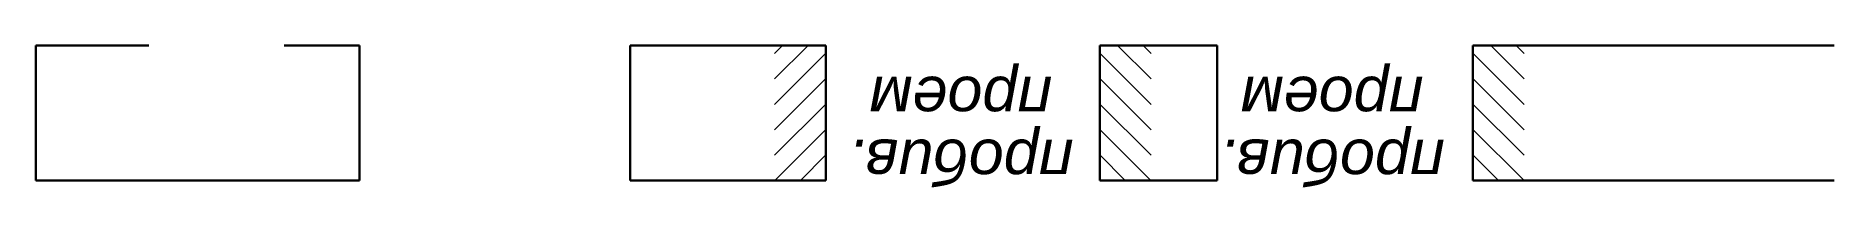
# Model space of a CAD drawing. Header units: metres. Extents: x 14591 to 15202, y 5442 to 5571.
# Drawn here: x 14829.44 to 14835.41, y 5518.42 to 5518.89 of the extents above; entities that cross this region are included whole.
import ezdxf

# ---------------------------------------------------------------- set-up
doc = ezdxf.new("R2010")
doc.units = ezdxf.units.M
doc.header["$MEASUREMENT"] = 0
doc.layers.add('Стены', color=7, linetype='Continuous', lineweight=13)
doc.styles.add('Style-Arial IF', font='ariali.ttf')

msp = doc.modelspace()

# ---------------------------------------------------------------- texts
at = {"color": 7, "linetype": 'Continuous', "lineweight": 0, "char_height": 0.14972067, "attachment_point": 5, "rotation": 180, "line_spacing_factor": 0.84, "style": 'Style-Arial IF'}
for insert in [(14832.50822287, 5518.63338856), (14833.74177838, 5518.63338856)]:
    msp.add_mtext('пробив. \\Pпроем', dxfattribs=dict(at, insert=insert))

# ---------------------------------------------------------------- blocks, each defined once
blk = doc.blocks.new('*U93')
at = {"color": 5, "linetype": 'Continuous', "lineweight": 13}
for p, q in [((-0.0853, 0.1402), (-0.0008, 0.2248)), ((-0.0853, 0.0554), (0.0838, 0.2246)), ((-0.0853, -0.0295), (0.0853, 0.1412)), ((-0.0853, -0.1143), (0.0853, 0.0563)), ((-0.0853, -0.1992), (0.0853, -0.0285)), ((-0.0262, -0.2249), (0.0853, -0.1134)), ((0.0586, -0.2249), (0.0853, -0.1982))]:
    blk.add_line(p, q, dxfattribs=at)

# ---------------------------------------------------------------- linework, layer by layer
at = {"color": 5, "linetype": 'Continuous', "lineweight": 30}
for p, q in [((14832.06015378, 5518.44475871), (14832.06015378, 5518.89475871)), ((14832.97015378, 5518.44475871), (14832.97015378, 5518.89475871)), ((14833.36015378, 5518.44475871), (14833.36015378, 5518.89475871)), ((14834.21015378, 5518.44475871), (14834.21015378, 5518.89475871))]:
    msp.add_line(p, q, dxfattribs=at)
at = {"layer": 'Стены', "color": 7, "linetype": 'Continuous', "lineweight": 30}
for p, q in [((14829.43515378, 5518.89475871), (14829.43515378, 5518.44475871)), ((14829.43515378, 5518.89475871), (14829.81015378, 5518.89475871)), ((14830.26015378, 5518.89475871), (14830.51015378, 5518.89475871)), ((14830.51015378, 5518.44475871), (14830.51015378, 5518.89475871)), ((14831.41015378, 5518.44475871), (14831.41015378, 5518.89475871)), ((14831.41015378, 5518.89475871), (14832.06015378, 5518.89475871)), ((14832.06015378, 5518.44475871), (14832.06015378, 5518.89475871)), ((14832.97015378, 5518.89475871), (14833.36015378, 5518.89475871)), ((14832.97015378, 5518.44475871), (14832.97015378, 5518.89475871)), ((14834.21015378, 5518.44475871), (14834.21015378, 5518.89475871)), ((14834.21015378, 5518.89475871), (14835.41015378, 5518.89475871)), ((14829.43515378, 5518.44475871), (14830.51015378, 5518.44475871)), ((14831.41015378, 5518.44475871), (14832.06015378, 5518.44475871)), ((14832.97015378, 5518.44475871), (14833.36015378, 5518.44475871)), ((14834.21015378, 5518.44475871), (14835.41015378, 5518.44475871))]:
    msp.add_line(p, q, dxfattribs=at)

# ---------------------------------------------------------------- block references
at = {"color": 5, "linetype": 'Continuous', "lineweight": 13, "rotation": 180}
msp.add_blockref('*U93', (14831.97481242, 5518.66985925), dxfattribs=at)
at = {"color": 5, "linetype": 'Continuous', "lineweight": 13, "extrusion": (0, 0, -1), "rotation": 180}
for p in [(-14833.05549514, 5518.66985925), (-14834.29549514, 5518.66985925)]:
    msp.add_blockref('*U93', p, dxfattribs=at)

msp.set_redraw_order([(e.dxf.handle, doc.entitydb.next_handle()) for e in msp.query("TEXT MTEXT ATTDEF DIMENSION ARC_DIMENSION")])  # texts and dimensions are drawn at this point

doc.saveas('drawing.dxf')
